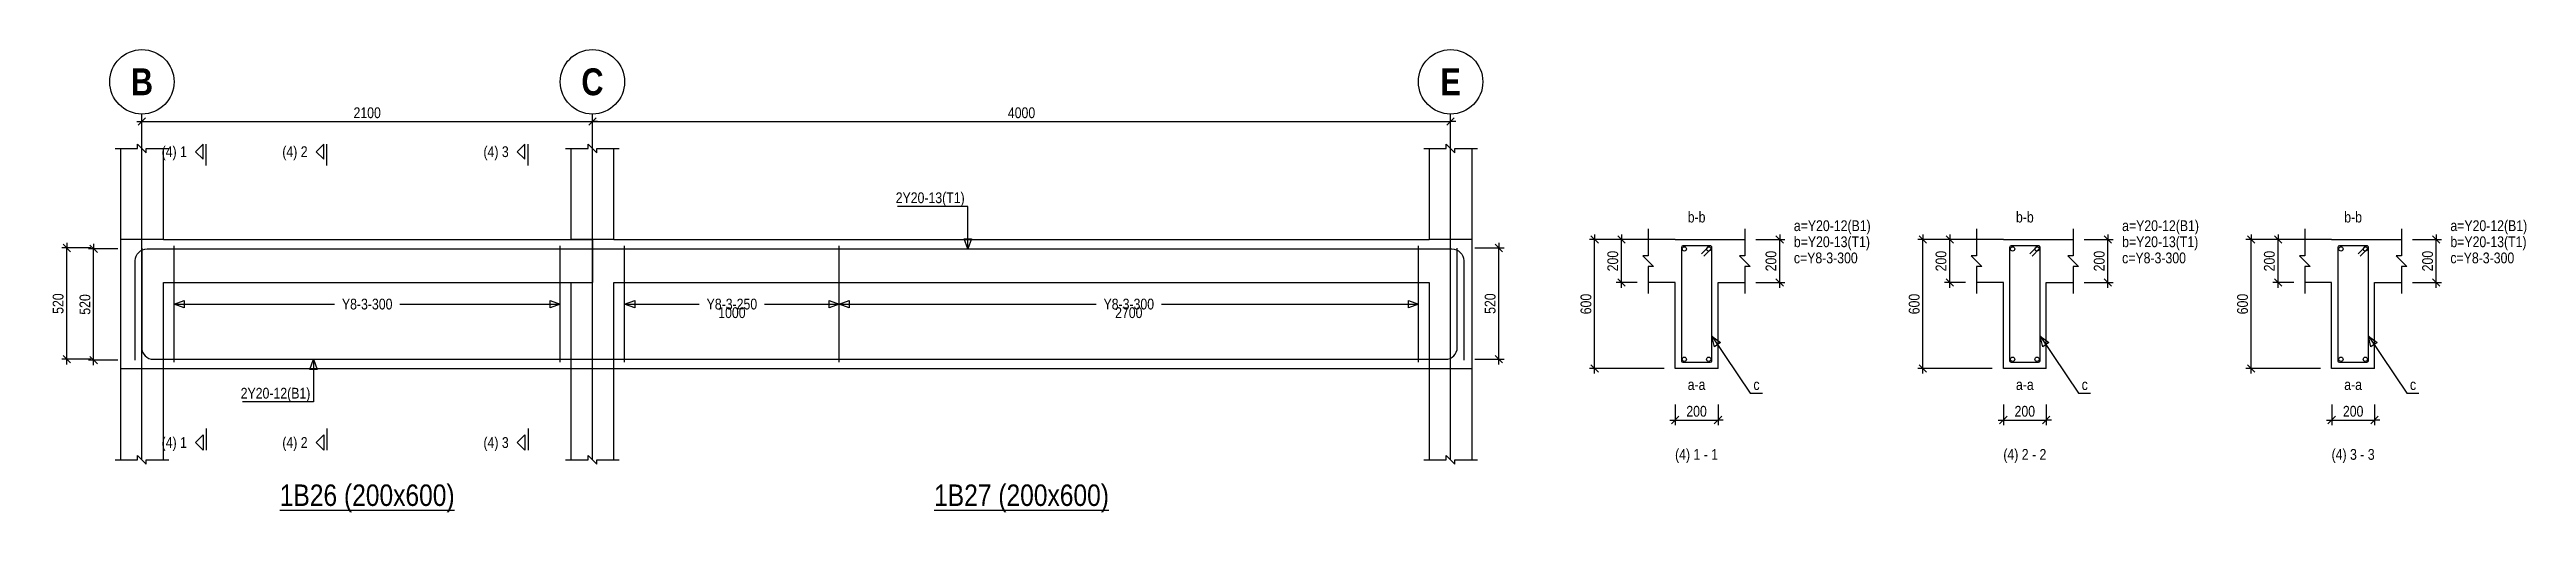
# Model space of a CAD drawing. Extents: x 0 to 206258, y -403073 to 0.
# Drawn here: x 12479 to 35570, y -199714 to -195404 of the extents above; entities that cross this region are included whole.
import ezdxf
from ezdxf.enums import TextEntityAlignment as Align
from ezdxf.lldxf.tags import DXFTag

# ---------------------------------------------------------------- set-up
doc = ezdxf.new("R2010")
doc.units = 0
doc.header["$LTSCALE"] = 1000
for name, color, linetype in [('Axis Circle(Dir 2)', 150, 'Continuous'), ('Axis Label(Dir 1)', 7, 'Continuous'), ('Axis Line(Dir 2)', 150, 'CENTER2'), ('Break Line', 5, 'Continuous'), ('Dimension Line', 5, 'Continuous'), ('Dimension Text', 5, 'Continuous'), ('Front Elevation Line', 40, 'Continuous'), ('Leader Line', 5, 'Continuous'), ('Link Line', 3, 'Continuous'), ('Rebar Label', 6, 'Continuous'), ('Rebar Line', 7, 'Continuous'), ('Section Label', 1, 'Continuous'), ('Section Line', 1, 'Continuous'), ('Top Rebar Label', 6, 'Continuous'), ('Top Rebar Line', 7, 'Continuous')]:
    doc.layers.add(name, color=color, linetype=linetype)
for name, color, linetype, true_color in [('Back Elevation Line', 191, 'HIDDEN2', 0xd4aaff), ('Beam Label(D)', 94, 'Continuous', 0x008100), ('Beam Line(D)', 112, 'Continuous', 0x00bd5e), ('Link Label', 94, 'Continuous', 0x008100)]:
    doc.layers.add(name, color=color, linetype=linetype, true_color=true_color)
doc.styles.add('Axis Label(Dir 1)', font='ARIALNB.TTF', dxfattribs={"height": 250})
doc.styles.add('Beam Label(D)', font='ARIALN.TTF', dxfattribs={"height": 200})
doc.styles.add('Dimension Text', font='ARIALN.TTF', dxfattribs={"height": 100})
doc.styles.add('Link Label', font='ARIALN.TTF', dxfattribs={"height": 100})
doc.styles.add('Rebar Label', font='ARIALN.TTF', dxfattribs={"height": 100})
doc.styles.add('Section Label', font='ARIALN.TTF', dxfattribs={"height": 100})
doc.styles.add('Top Rebar Label', font='ARIALN.TTF', dxfattribs={"height": 100})
tags = doc.linetypes.add('CENTER2', pattern=[1.125, 0.75, -0.125, 0.125, -0.125]).pattern_tags.tags
tags[10:11] = [DXFTag(74, 4), DXFTag(75, 0), DXFTag(340, '0'), DXFTag(46, 0.0), DXFTag(50, 0.0), DXFTag(44, 0.0), DXFTag(45, 0.0)]
tags[8:9] = [DXFTag(74, 4), DXFTag(75, 0), DXFTag(340, '0'), DXFTag(46, 0.0), DXFTag(50, 0.0), DXFTag(44, 0.0), DXFTag(45, 0.0)]
tags[6:7] = [DXFTag(74, 4), DXFTag(75, 0), DXFTag(340, '0'), DXFTag(46, 0.0), DXFTag(50, 0.0), DXFTag(44, 0.0), DXFTag(45, 0.0)]
tags[4:5] = [DXFTag(74, 4), DXFTag(75, 0), DXFTag(340, '0'), DXFTag(46, 0.0), DXFTag(50, 0.0), DXFTag(44, 0.0), DXFTag(45, 0.0)]
tags = doc.linetypes.add('HIDDEN2', pattern=[0.1875, 0.125, -0.0625]).pattern_tags.tags
tags[6:7] = [DXFTag(74, 4), DXFTag(75, 0), DXFTag(340, '0'), DXFTag(46, 0.0), DXFTag(50, 0.0), DXFTag(44, 0.0), DXFTag(45, 0.0)]
tags[4:5] = [DXFTag(74, 4), DXFTag(75, 0), DXFTag(340, '0'), DXFTag(46, 0.0), DXFTag(50, 0.0), DXFTag(44, 0.0), DXFTag(45, 0.0)]
doc.dimstyles.new('BEAM', dxfattribs={"dimtxt": 100, "dimasz": 30, "dimexe": 48.3, "dimexo": 103.5, "dimgap": 30, "dimtad": 1, "dimtoh": 1, "dimdec": 1, "dimlfac": 0.5, "dimdsep": 46, "dimtxsty": 'Dimension Text', "dimblk": 'PCDIM_TICK', "dimcen": 0.09, "dimclrd": 5, "dimclre": 5, "dimclrt": 5, "dimadec": 1, "dimazin": 0, "dimtp": 1, "dimtm": 1, "dimtfac": 1, "dimtdec": 4, "dimtofl": 0, "dimtmove": 0, "dimatfit": 3, "dimfxl": 1, "dimtolj": 1, "dimtzin": 0, "dimarcsym": 0})

msp = doc.modelspace()

# ---------------------------------------------------------------- texts
at = {"layer": 'Axis Label(Dir 1)', "transparency": 33554687, "style": 'Axis Label(Dir 1)'}
for s, p in [('C', (17540.146, -195704.284)), ('B', (13340.146, -195704.284)), ('E', (25540.146, -195704.284))]:
    msp.add_text(s, height=250, dxfattribs=at).set_placement(p, align=Align.MIDDLE_CENTER)
at = {"layer": 'Beam Label(D)', "transparency": 33554687, "style": 'Beam Label(D)'}
for s, p in [('%%U1B26 (200x600)', (15440.146, -199454.284)), ('%%U1B27 (200x600)', (21540.146, -199454.284))]:
    msp.add_text(s, height=200, dxfattribs=at).set_placement(p, align=Align.TOP_CENTER)
at = {"layer": 'Dimension Text', "transparency": 33554687, "style": 'Dimension Text'}
for s, p in [('1000', (18840.146, -197804.284)), ('2700', (22540.146, -197804.284))]:
    msp.add_text(s, height=100, dxfattribs=at).set_placement(p, align=Align.TOP_CENTER)
at = {"layer": 'Link Label', "transparency": 33554687, "style": 'Link Label'}
for s, p in [(' c=Y8-3-300', (28708.145, -197394.284)), (' c=Y8-3-300', (31768.384, -197394.284)), (' c=Y8-3-300', (34828.623, -197394.284)), ('c', (28363.145, -198574.284)), ('c', (31423.384, -198574.284)), ('c', (34483.623, -198574.284))]:
    msp.add_text(s, height=100, dxfattribs=at).set_placement(p)
for s, p in [('Y8-3-300', (15440.146, -197774.284)), ('Y8-3-250', (18840.146, -197774.284)), ('Y8-3-300', (22540.146, -197774.284))]:
    msp.add_text(s, height=100, dxfattribs=at).set_placement(p, align=Align.MIDDLE_CENTER)
at = {"layer": 'Rebar Label', "transparency": 33554687, "style": 'Rebar Label'}
for s, p in [('b-b', (27833.145, -197044.284)), ('b-b', (30893.384, -197044.284)), ('b-b', (33953.623, -197044.284)), ('a-a', (27833.145, -198604.284)), ('a-a', (30893.384, -198604.284)), ('a-a', (33953.623, -198604.284))]:
    msp.add_text(s, height=100, dxfattribs=at).set_placement(p, align=Align.BOTTOM_CENTER)
for p in [(28708.145, -197094.284), (31768.384, -197094.284), (34828.623, -197094.284)]:
    msp.add_text(' a=Y20-12(B1)', height=100, dxfattribs=at).set_placement(p)
msp.add_text(' 2Y20-12(B1)', height=100, dxfattribs=at).set_placement((14910.146, -198654.284), align=Align.RIGHT)
at = {"layer": 'Section Label', "transparency": 33554687, "style": 'Section Label'}
for s, p in [('(4) 1', (13759.435, -196354.994)), ('(4) 2', (14884.435, -196354.994)), ('(4) 3', (16759.435, -196354.994)), ('(4) 1', (13759.435, -199063.573)), ('(4) 2', (14884.435, -199063.573)), ('(4) 3', (16759.435, -199063.573))]:
    msp.add_text(s, height=100, dxfattribs=at).set_placement(p, align=Align.MIDDLE_RIGHT)
for s, p in [('(4) 1 - 1', (27833.145, -199254.284)), ('(4) 2 - 2', (30893.384, -199254.284)), ('(4) 3 - 3', (33953.623, -199254.284))]:
    msp.add_text(s, height=100, dxfattribs=at).set_placement(p, align=Align.BOTTOM_CENTER)
at = {"layer": 'Top Rebar Label', "transparency": 33554687, "style": 'Top Rebar Label'}
msp.add_text(' 2Y20-13(T1)', height=100, dxfattribs=at).set_placement((21010.146, -196834.284), align=Align.RIGHT)
for p in [(28708.145, -197244.284), (31768.384, -197244.284), (34828.623, -197244.284)]:
    msp.add_text(' b=Y20-13(T1)', height=100, dxfattribs=at).set_placement(p)

# ---------------------------------------------------------------- blocks, each defined once
blk = doc.blocks.new('PCDIM_TICK')
at = {"layer": 'Dimension Line', "color": 0, "transparency": 33554687}
for p, q in [((1.15, 1.15), (-1.15, -1.15)), ((1.61, 0), (0, 0))]:
    blk.add_line(p, q, dxfattribs=at)
blk = doc.blocks.new('*U2734')
at = {"layer": 'Dimension Line', "color": 5, "true_color": 0x0000ff, "transparency": 16777216}
for p, q in [((13115, -197260), (12842, -197260)), ((12890, -198296), (12890, -197260)), ((13115, -198296), (12842, -198296))]:
    blk.add_line(p, q, dxfattribs=at)
at = {"layer": 'Dimension Line', "color": 5, "true_color": 0x0000ff, "transparency": 16777216, "xscale": 30, "yscale": 30}
for p, rotation in [((12890, -197260), 89.99999999999447), ((12890, -198296), 269.9999999999834)]:
    blk.add_blockref('PCDIM_TICK', p, dxfattribs=dict(at, rotation=rotation))
at = {"layer": 'Dimension Line', "color": 5, "true_color": 0x0000ff, "transparency": 16777216, "insert": (12860, -197778), "char_height": 100, "width": 181.5, "attachment_point": 8, "rotation": 90, "style": 'Dimension Text'}
blk.add_mtext('520', dxfattribs=at)
blk = doc.blocks.new('*U2735')
at = {"layer": 'Dimension Line', "color": 5, "true_color": 0x0000ff, "transparency": 16777216}
for p, q in [((12865, -197252), (12592, -197252)), ((12640, -198288), (12640, -197252)), ((12865, -198288), (12592, -198288))]:
    blk.add_line(p, q, dxfattribs=at)
at = {"layer": 'Dimension Line', "color": 5, "true_color": 0x0000ff, "transparency": 16777216, "xscale": 30, "yscale": 30}
for p, rotation in [((12640, -197252), 89.99999999999447), ((12640, -198288), 269.9999999999834)]:
    blk.add_blockref('PCDIM_TICK', p, dxfattribs=dict(at, rotation=rotation))
at = {"layer": 'Dimension Line', "color": 5, "true_color": 0x0000ff, "transparency": 16777216, "insert": (12610, -197770), "char_height": 100, "width": 181.5, "attachment_point": 8, "rotation": 90, "style": 'Dimension Text'}
blk.add_mtext('520', dxfattribs=at)
blk = doc.blocks.new('*U2736')
at = {"layer": 'Dimension Line', "color": 5, "true_color": 0x0000ff, "transparency": 16777216}
for p, q in [((13340, -196221), (13340, -196026)), ((17540, -196221), (17540, -196026)), ((13340, -196074), (17540, -196074))]:
    blk.add_line(p, q, dxfattribs=at)
at = {"layer": 'Dimension Line', "color": 5, "true_color": 0x0000ff, "transparency": 16777216, "xscale": 30, "yscale": 30, "rotation": 180.0000000000004}
blk.add_blockref('PCDIM_TICK', (13340, -196074), dxfattribs=at)
at = {"layer": 'Dimension Line', "color": 5, "true_color": 0x0000ff, "transparency": 16777216, "xscale": 30, "yscale": 30}
blk.add_blockref('PCDIM_TICK', (17540, -196074), dxfattribs=at)
at = {"layer": 'Dimension Line', "color": 5, "true_color": 0x0000ff, "transparency": 16777216, "insert": (15440, -196044), "char_height": 100, "width": 247.25, "attachment_point": 8, "style": 'Dimension Text'}
blk.add_mtext('2100', dxfattribs=at)
blk = doc.blocks.new('*U2749')
at = {"layer": 'Dimension Line', "color": 5, "true_color": 0x0000ff, "transparency": 16777216}
for p, q in [((25766, -197252), (26038, -197252)), ((25990, -198288), (25990, -197252)), ((25766, -198288), (26038, -198288))]:
    blk.add_line(p, q, dxfattribs=at)
at = {"layer": 'Dimension Line', "color": 5, "true_color": 0x0000ff, "transparency": 16777216, "xscale": 30, "yscale": 30}
for p, rotation in [((25990, -197252), 89.99999999999447), ((25990, -198288), 269.9999999999834)]:
    blk.add_blockref('PCDIM_TICK', p, dxfattribs=dict(at, rotation=rotation))
at = {"layer": 'Dimension Line', "color": 5, "true_color": 0x0000ff, "transparency": 16777216, "insert": (25960, -197770), "char_height": 100, "width": 181.5, "attachment_point": 8, "rotation": 90, "style": 'Dimension Text'}
blk.add_mtext('520', dxfattribs=at)
blk = doc.blocks.new('*U2750')
at = {"layer": 'Dimension Line', "color": 5, "true_color": 0x0000ff, "transparency": 16777216}
for p, q in [((17540, -196221), (17540, -196026)), ((25540, -196221), (25540, -196026)), ((17540, -196074), (25540, -196074))]:
    blk.add_line(p, q, dxfattribs=at)
at = {"layer": 'Dimension Line', "color": 5, "true_color": 0x0000ff, "transparency": 16777216, "xscale": 30, "yscale": 30, "rotation": 180.0000000000004}
blk.add_blockref('PCDIM_TICK', (17540, -196074), dxfattribs=at)
at = {"layer": 'Dimension Line', "color": 5, "true_color": 0x0000ff, "transparency": 16777216, "xscale": 30, "yscale": 30}
blk.add_blockref('PCDIM_TICK', (25540, -196074), dxfattribs=at)
at = {"layer": 'Dimension Line', "color": 5, "true_color": 0x0000ff, "transparency": 16777216, "insert": (21540, -196044), "char_height": 100, "width": 249.2, "attachment_point": 8, "style": 'Dimension Text'}
blk.add_mtext('4000', dxfattribs=at)
blk = doc.blocks.new('*U2737')
at = {"layer": 'Dimension Line', "color": 5, "true_color": 0x0000ff, "transparency": 16777216}
for p, q in [((28387, -197174), (28656, -197174)), ((28608, -197574), (28608, -197174)), ((28387, -197574), (28656, -197574))]:
    blk.add_line(p, q, dxfattribs=at)
at = {"layer": 'Dimension Line', "color": 5, "true_color": 0x0000ff, "transparency": 16777216, "xscale": 30, "yscale": 30}
for p, rotation in [((28608, -197174), 89.99999999999447), ((28608, -197574), 269.9999999999834)]:
    blk.add_blockref('PCDIM_TICK', p, dxfattribs=dict(at, rotation=rotation))
at = {"layer": 'Dimension Line', "color": 5, "true_color": 0x0000ff, "transparency": 16777216, "insert": (28578, -197374), "char_height": 100, "width": 182.77, "attachment_point": 8, "rotation": 90, "style": 'Dimension Text'}
blk.add_mtext('200', dxfattribs=at)
blk = doc.blocks.new('*U2738')
at = {"layer": 'Dimension Line', "color": 5, "true_color": 0x0000ff, "transparency": 16777216}
for p, q in [((27280, -197174), (27085, -197174)), ((27133, -197574), (27133, -197174)), ((27280, -197574), (27085, -197574))]:
    blk.add_line(p, q, dxfattribs=at)
at = {"layer": 'Dimension Line', "color": 5, "true_color": 0x0000ff, "transparency": 16777216, "xscale": 30, "yscale": 30}
for p, rotation in [((27133, -197174), 89.99999999999447), ((27133, -197574), 269.9999999999834)]:
    blk.add_blockref('PCDIM_TICK', p, dxfattribs=dict(at, rotation=rotation))
at = {"layer": 'Dimension Line', "color": 5, "true_color": 0x0000ff, "transparency": 16777216, "insert": (27103, -197374), "char_height": 100, "width": 182.77, "attachment_point": 8, "rotation": 90, "style": 'Dimension Text'}
blk.add_mtext('200', dxfattribs=at)
blk = doc.blocks.new('*U2739')
at = {"layer": 'Dimension Line', "color": 5, "true_color": 0x0000ff, "transparency": 16777216}
for p, q in [((27530, -197174), (26835, -197174)), ((26883, -198374), (26883, -197174)), ((27530, -198374), (26835, -198374))]:
    blk.add_line(p, q, dxfattribs=at)
at = {"layer": 'Dimension Line', "color": 5, "true_color": 0x0000ff, "transparency": 16777216, "xscale": 30, "yscale": 30}
for p, rotation in [((26883, -197174), 89.99999999999447), ((26883, -198374), 269.9999999999834)]:
    blk.add_blockref('PCDIM_TICK', p, dxfattribs=dict(at, rotation=rotation))
at = {"layer": 'Dimension Line', "color": 5, "true_color": 0x0000ff, "transparency": 16777216, "insert": (26853, -197774), "char_height": 100, "width": 181.97, "attachment_point": 8, "rotation": 90, "style": 'Dimension Text'}
blk.add_mtext('600', dxfattribs=at)
blk = doc.blocks.new('*U2740')
at = {"layer": 'Dimension Line', "color": 5, "true_color": 0x0000ff, "transparency": 16777216}
for p, q in [((27633, -198708), (27633, -198903)), ((28033, -198708), (28033, -198903)), ((27633, -198854), (28033, -198854))]:
    blk.add_line(p, q, dxfattribs=at)
at = {"layer": 'Dimension Line', "color": 5, "true_color": 0x0000ff, "transparency": 16777216, "xscale": 30, "yscale": 30, "rotation": 180.0000000000004}
blk.add_blockref('PCDIM_TICK', (27633, -198854), dxfattribs=at)
at = {"layer": 'Dimension Line', "color": 5, "true_color": 0x0000ff, "transparency": 16777216, "xscale": 30, "yscale": 30}
blk.add_blockref('PCDIM_TICK', (28033, -198854), dxfattribs=at)
at = {"layer": 'Dimension Line', "color": 5, "true_color": 0x0000ff, "transparency": 16777216, "insert": (27833, -198824), "char_height": 100, "width": 182.77, "attachment_point": 8, "style": 'Dimension Text'}
blk.add_mtext('200', dxfattribs=at)
blk = doc.blocks.new('*U2741')
at = {"layer": 'Dimension Line', "color": 5, "true_color": 0x0000ff, "transparency": 16777216}
for p, q in [((31447, -197174), (31717, -197174)), ((31668, -197574), (31668, -197174)), ((31447, -197574), (31717, -197574))]:
    blk.add_line(p, q, dxfattribs=at)
at = {"layer": 'Dimension Line', "color": 5, "true_color": 0x0000ff, "transparency": 16777216, "xscale": 30, "yscale": 30}
for p, rotation in [((31668, -197174), 89.99999999999447), ((31668, -197574), 269.9999999999834)]:
    blk.add_blockref('PCDIM_TICK', p, dxfattribs=dict(at, rotation=rotation))
at = {"layer": 'Dimension Line', "color": 5, "true_color": 0x0000ff, "transparency": 16777216, "insert": (31638, -197374), "char_height": 100, "width": 182.77, "attachment_point": 8, "rotation": 90, "style": 'Dimension Text'}
blk.add_mtext('200', dxfattribs=at)
blk = doc.blocks.new('*U2742')
at = {"layer": 'Dimension Line', "color": 5, "true_color": 0x0000ff, "transparency": 16777216}
for p, q in [((30340, -197174), (30145, -197174)), ((30193, -197574), (30193, -197174)), ((30340, -197574), (30145, -197574))]:
    blk.add_line(p, q, dxfattribs=at)
at = {"layer": 'Dimension Line', "color": 5, "true_color": 0x0000ff, "transparency": 16777216, "xscale": 30, "yscale": 30}
for p, rotation in [((30193, -197174), 89.99999999999447), ((30193, -197574), 269.9999999999834)]:
    blk.add_blockref('PCDIM_TICK', p, dxfattribs=dict(at, rotation=rotation))
at = {"layer": 'Dimension Line', "color": 5, "true_color": 0x0000ff, "transparency": 16777216, "insert": (30163, -197374), "char_height": 100, "width": 182.77, "attachment_point": 8, "rotation": 90, "style": 'Dimension Text'}
blk.add_mtext('200', dxfattribs=at)
blk = doc.blocks.new('*U2743')
at = {"layer": 'Dimension Line', "color": 5, "true_color": 0x0000ff, "transparency": 16777216}
for p, q in [((30590, -197174), (29895, -197174)), ((29943, -198374), (29943, -197174)), ((30590, -198374), (29895, -198374))]:
    blk.add_line(p, q, dxfattribs=at)
at = {"layer": 'Dimension Line', "color": 5, "true_color": 0x0000ff, "transparency": 16777216, "xscale": 30, "yscale": 30}
for p, rotation in [((29943, -197174), 89.99999999999447), ((29943, -198374), 269.9999999999834)]:
    blk.add_blockref('PCDIM_TICK', p, dxfattribs=dict(at, rotation=rotation))
at = {"layer": 'Dimension Line', "color": 5, "true_color": 0x0000ff, "transparency": 16777216, "insert": (29913, -197774), "char_height": 100, "width": 181.97, "attachment_point": 8, "rotation": 90, "style": 'Dimension Text'}
blk.add_mtext('600', dxfattribs=at)
blk = doc.blocks.new('*U2744')
at = {"layer": 'Dimension Line', "color": 5, "true_color": 0x0000ff, "transparency": 16777216}
for p, q in [((30693, -198708), (30693, -198903)), ((31093, -198708), (31093, -198903)), ((30693, -198854), (31093, -198854))]:
    blk.add_line(p, q, dxfattribs=at)
at = {"layer": 'Dimension Line', "color": 5, "true_color": 0x0000ff, "transparency": 16777216, "xscale": 30, "yscale": 30, "rotation": 180.0000000000004}
blk.add_blockref('PCDIM_TICK', (30693, -198854), dxfattribs=at)
at = {"layer": 'Dimension Line', "color": 5, "true_color": 0x0000ff, "transparency": 16777216, "xscale": 30, "yscale": 30}
blk.add_blockref('PCDIM_TICK', (31093, -198854), dxfattribs=at)
at = {"layer": 'Dimension Line', "color": 5, "true_color": 0x0000ff, "transparency": 16777216, "insert": (30893, -198824), "char_height": 100, "width": 182.77, "attachment_point": 8, "style": 'Dimension Text'}
blk.add_mtext('200', dxfattribs=at)
blk = doc.blocks.new('*U2745')
at = {"layer": 'Dimension Line', "color": 5, "true_color": 0x0000ff, "transparency": 16777216}
for p, q in [((34507, -197174), (34777, -197174)), ((34729, -197574), (34729, -197174)), ((34507, -197574), (34777, -197574))]:
    blk.add_line(p, q, dxfattribs=at)
at = {"layer": 'Dimension Line', "color": 5, "true_color": 0x0000ff, "transparency": 16777216, "xscale": 30, "yscale": 30}
for p, rotation in [((34729, -197174), 89.99999999999447), ((34729, -197574), 269.9999999999834)]:
    blk.add_blockref('PCDIM_TICK', p, dxfattribs=dict(at, rotation=rotation))
at = {"layer": 'Dimension Line', "color": 5, "true_color": 0x0000ff, "transparency": 16777216, "insert": (34699, -197374), "char_height": 100, "width": 182.77, "attachment_point": 8, "rotation": 90, "style": 'Dimension Text'}
blk.add_mtext('200', dxfattribs=at)
blk = doc.blocks.new('*U2746')
at = {"layer": 'Dimension Line', "color": 5, "true_color": 0x0000ff, "transparency": 16777216}
for p, q in [((33400, -197174), (33205, -197174)), ((33254, -197574), (33254, -197174)), ((33400, -197574), (33205, -197574))]:
    blk.add_line(p, q, dxfattribs=at)
at = {"layer": 'Dimension Line', "color": 5, "true_color": 0x0000ff, "transparency": 16777216, "xscale": 30, "yscale": 30}
for p, rotation in [((33254, -197174), 89.99999999999447), ((33254, -197574), 269.9999999999834)]:
    blk.add_blockref('PCDIM_TICK', p, dxfattribs=dict(at, rotation=rotation))
at = {"layer": 'Dimension Line', "color": 5, "true_color": 0x0000ff, "transparency": 16777216, "insert": (33224, -197374), "char_height": 100, "width": 182.77, "attachment_point": 8, "rotation": 90, "style": 'Dimension Text'}
blk.add_mtext('200', dxfattribs=at)
blk = doc.blocks.new('*U2747')
at = {"layer": 'Dimension Line', "color": 5, "true_color": 0x0000ff, "transparency": 16777216}
for p, q in [((33650, -197174), (32955, -197174)), ((33004, -198374), (33004, -197174)), ((33650, -198374), (32955, -198374))]:
    blk.add_line(p, q, dxfattribs=at)
at = {"layer": 'Dimension Line', "color": 5, "true_color": 0x0000ff, "transparency": 16777216, "xscale": 30, "yscale": 30}
for p, rotation in [((33004, -197174), 89.99999999999447), ((33004, -198374), 269.9999999999834)]:
    blk.add_blockref('PCDIM_TICK', p, dxfattribs=dict(at, rotation=rotation))
at = {"layer": 'Dimension Line', "color": 5, "true_color": 0x0000ff, "transparency": 16777216, "insert": (32974, -197774), "char_height": 100, "width": 181.97, "attachment_point": 8, "rotation": 90, "style": 'Dimension Text'}
blk.add_mtext('600', dxfattribs=at)
blk = doc.blocks.new('*U2748')
at = {"layer": 'Dimension Line', "color": 5, "true_color": 0x0000ff, "transparency": 16777216}
for p, q in [((33754, -198708), (33754, -198903)), ((34154, -198708), (34154, -198903)), ((33754, -198854), (34154, -198854))]:
    blk.add_line(p, q, dxfattribs=at)
at = {"layer": 'Dimension Line', "color": 5, "true_color": 0x0000ff, "transparency": 16777216, "xscale": 30, "yscale": 30, "rotation": 180.0000000000004}
blk.add_blockref('PCDIM_TICK', (33754, -198854), dxfattribs=at)
at = {"layer": 'Dimension Line', "color": 5, "true_color": 0x0000ff, "transparency": 16777216, "xscale": 30, "yscale": 30}
blk.add_blockref('PCDIM_TICK', (34154, -198854), dxfattribs=at)
at = {"layer": 'Dimension Line', "color": 5, "true_color": 0x0000ff, "transparency": 16777216, "insert": (33954, -198824), "char_height": 100, "width": 182.77, "attachment_point": 8, "style": 'Dimension Text'}
blk.add_mtext('200', dxfattribs=at)

# ---------------------------------------------------------------- dimensions: what is measured, and where the dimension line sits
at = {"layer": 'Dimension Line', "transparency": 33554687}
for base, p1, p2, text, picture, middle in [((15440.146, -196074.284), (13340.146, -196324.284), (17540.146, -196324.284), '2100', '*U2736', (15440.146, -196074.284)), ((21540.146, -196074.284), (17540.146, -196324.284), (25540.146, -196324.284), '4000', '*U2750', (21540.146, -196074.284)), ((27833.145, -198854.284), (27633.145, -198604.284), (28033.145, -198604.284), '200', '*U2740', (27833.145, -198854.284)), ((30893.384, -198854.284), (30693.384, -198604.284), (31093.384, -198604.284), '200', '*U2744', (30893.384, -198854.284)), ((33953.623, -198854.284), (33753.623, -198604.284), (34153.623, -198604.284), '200', '*U2748', (33953.623, -198854.284))]:
    dim = msp.add_linear_dim(base=base, p1=p1, p2=p2, text=text, dimstyle='BEAM', override={"dimscale": 1, "dimtxt": 100, "dimasz": 30, "dimexe": 48.3, "dimexo": 103.5, "dimgap": 30, "dimtad": 1, "dimtih": 0, "dimdec": 1, "dimlfac": 0.5, "dimzin": 8, "dimlunit": 2, "dimpost": '', "dimtxsty": 'Dimension Text', "dimblk": 'PCDIM_TICK', "dimse1": 0, "dimse2": 0, "dimsd2": 0, "dimclrd": 5, "dimclre": 5, "dimclrt": 5, "dimaunit": 0, "dimadec": 1, "dimazin": 0, "dimtol": 0, "dimtp": 1, "dimtm": 1, "dimtmove": 0}, dxfattribs=at)
    dim.commit()
    dim.dimension.update_dxf_attribs({"geometry": picture, "text_midpoint": middle})
for base, p1, p2, text, picture, middle in [((26883.145, -197774.284), (27633.145, -198374.284), (27633.145, -197174.284), '600', '*U2739', (26883.145, -197774.284)), ((27133.145, -197374.284), (27383.145, -197574.284), (27383.145, -197174.284), '200', '*U2738', (27133.145, -197374.284)), ((28608.145, -197374.284), (28283.145, -197574.284), (28283.145, -197174.284), '200', '*U2737', (28608.145, -197374.284)), ((29943.384, -197774.284), (30693.384, -198374.284), (30693.384, -197174.284), '600', '*U2743', (29943.384, -197774.284)), ((30193.384, -197374.284), (30443.384, -197574.284), (30443.384, -197174.284), '200', '*U2742', (30193.384, -197374.284)), ((31668.384, -197374.284), (31343.384, -197574.284), (31343.384, -197174.284), '200', '*U2741', (31668.384, -197374.284)), ((33003.623, -197774.284), (33753.623, -198374.284), (33753.623, -197174.284), '600', '*U2747', (33003.623, -197774.284)), ((33253.623, -197374.284), (33503.623, -197574.284), (33503.623, -197174.284), '200', '*U2746', (33253.623, -197374.284)), ((34728.623, -197374.284), (34403.623, -197574.284), (34403.623, -197174.284), '200', '*U2745', (34728.623, -197374.284)), ((12640.146, -197770.284), (12968.146, -198288.284), (12968.146, -197252.284), '520', '*U2735', (12640.146, -197770.284)), ((12890.146, -197778.284), (13218.146, -198296.284), (13218.146, -197260.284), '520', '*U2734', (12890.146, -197778.284)), ((25990.145, -197770.284), (25662.145, -198288.284), (25662.145, -197252.284), '520', '*U2749', (25990.145, -197770.284))]:
    dim = msp.add_linear_dim(base=base, p1=p1, p2=p2, angle=90, text=text, dimstyle='BEAM', override={"dimscale": 1, "dimtxt": 100, "dimasz": 30, "dimexe": 48.3, "dimexo": 103.5, "dimgap": 30, "dimtad": 1, "dimtih": 0, "dimdec": 1, "dimlfac": 0.5, "dimzin": 8, "dimlunit": 2, "dimpost": '', "dimtxsty": 'Dimension Text', "dimblk": 'PCDIM_TICK', "dimse1": 0, "dimse2": 0, "dimsd2": 0, "dimclrd": 5, "dimclre": 5, "dimclrt": 5, "dimaunit": 0, "dimadec": 1, "dimazin": 0, "dimtol": 0, "dimtp": 1, "dimtm": 1, "dimtmove": 0}, dxfattribs=at)
    dim.commit()
    dim.dimension.update_dxf_attribs({"geometry": picture, "text_midpoint": middle})

# ---------------------------------------------------------------- linework, layer by layer
at = {"layer": 'Axis Circle(Dir 2)', "transparency": 33554687}
for centre in [(13340.146, -195704.284), (17540.146, -195704.284), (25540.146, -195704.284)]:
    msp.add_circle(centre, 300, dxfattribs=at)
at = {"layer": 'Axis Line(Dir 2)', "transparency": 33554687}
for points in [[(13340.146, -199224.284), (13340.146, -196004.284)], [(17540.146, -199224.284), (17540.146, -196004.284)], [(25540.146, -199224.284), (25540.146, -196004.284)]]:
    msp.add_lwpolyline(points, dxfattribs=at)
at = {"layer": 'Back Elevation Line', "transparency": 33554687}
for points in [[(13540.146, -197174.284), (13140.146, -197174.284)], [(13140.146, -197174.284), (13140.146, -198374.284)], [(13540.146, -197174.284), (17340.146, -197174.284)], [(17740.146, -197174.284), (17340.146, -197174.284)], [(17740.146, -197174.284), (25340.146, -197174.284)], [(25740.146, -197174.284), (25340.146, -197174.284)], [(25740.146, -198374.284), (25740.146, -197174.284)], [(13540.146, -198374.284), (13540.146, -197574.284)], [(13540.146, -197574.284), (17340.146, -197574.284)], [(17340.146, -197574.284), (17340.146, -198374.284)], [(17740.146, -198374.284), (17740.146, -197574.284)], [(17740.146, -197574.284), (25340.146, -197574.284)], [(25340.146, -197574.284), (25340.146, -198374.284)], [(13140.146, -198374.284), (13540.146, -198374.284)], [(17340.146, -198374.284), (17740.146, -198374.284)], [(25340.146, -198374.284), (25740.146, -198374.284)]]:
    msp.add_lwpolyline(points, dxfattribs=at)
at = {"layer": 'Beam Line(D)', "transparency": 33554687}
for points in [[(13140.146, -196324.284), (13140.146, -197174.284)], [(13540.146, -197174.284), (13540.146, -196324.284)], [(17340.146, -196324.284), (17340.146, -197174.284)], [(17740.146, -197174.284), (17740.146, -196324.284)], [(25340.146, -196324.284), (25340.146, -197174.284)], [(25740.146, -197174.284), (25740.145, -196324.284)], [(13140.146, -197174.284), (13140.146, -199224.284)], [(13540.146, -197174.284), (17340.146, -197174.284)], [(17740.146, -197174.284), (25340.146, -197174.284)], [(25740.145, -199224.284), (25740.146, -197174.284)], [(27633.145, -197174.284), (27383.145, -197174.284)], [(27633.145, -197174.284), (28033.145, -197174.284)], [(27633.145, -197174.284), (27633.145, -197174.284)], [(28033.145, -197174.284), (28033.145, -197174.284)], [(28033.145, -197174.284), (28283.145, -197174.284)], [(30693.384, -197174.284), (30443.384, -197174.284)], [(30693.384, -197174.284), (31093.384, -197174.284)], [(30693.384, -197174.284), (30693.384, -197174.284)], [(31093.384, -197174.284), (31093.384, -197174.284)], [(31093.384, -197174.284), (31343.384, -197174.284)], [(33753.623, -197174.284), (33503.623, -197174.284)], [(33753.623, -197174.284), (34153.623, -197174.284)], [(33753.623, -197174.284), (33753.623, -197174.284)], [(34153.623, -197174.284), (34153.623, -197174.284)], [(34153.623, -197174.284), (34403.623, -197174.284)], [(28033.145, -198374.284), (27633.145, -198374.284), (27633.145, -197574.284), (27383.145, -197574.284)], [(28033.145, -198374.284), (28033.145, -197574.284), (28283.145, -197574.284)], [(31093.384, -198374.284), (30693.384, -198374.284), (30693.384, -197574.284), (30443.384, -197574.284)], [(31093.384, -198374.284), (31093.384, -197574.284), (31343.384, -197574.284)], [(34153.623, -198374.284), (33753.623, -198374.284), (33753.623, -197574.284), (33503.623, -197574.284)], [(34153.623, -198374.284), (34153.623, -197574.284), (34403.623, -197574.284)], [(13540.146, -199224.284), (13540.146, -198374.284)], [(13540.146, -198374.284), (17340.146, -198374.284)], [(17340.146, -198374.284), (17340.146, -199224.284)], [(17740.146, -199224.284), (17740.146, -198374.284)], [(17740.146, -198374.284), (25340.146, -198374.284)], [(25340.146, -198374.284), (25340.146, -199224.284)]]:
    msp.add_lwpolyline(points, dxfattribs=at)
at = {"layer": 'Break Line', "transparency": 33554687}
for points in [[(13090.146, -196324.284), (13300.146, -196324.284), (13300.146, -196284.284), (13380.146, -196364.284), (13380.146, -196324.284), (13590.146, -196324.284)], [(17290.146, -196324.284), (17500.146, -196324.284), (17500.146, -196284.284), (17580.146, -196364.284), (17580.146, -196324.284), (17790.146, -196324.284)], [(25290.146, -196324.284), (25500.146, -196324.284), (25500.146, -196284.284), (25580.146, -196364.284), (25580.146, -196324.284), (25790.145, -196324.284)], [(27383.145, -197074.284), (27383.145, -197324.284), (27333.145, -197324.284), (27433.145, -197424.284), (27383.145, -197424.284), (27383.145, -197674.284)], [(28283.145, -197074.284), (28283.145, -197324.284), (28233.145, -197324.284), (28333.145, -197424.284), (28283.145, -197424.284), (28283.145, -197674.284)], [(30443.384, -197074.284), (30443.384, -197324.284), (30393.384, -197324.284), (30493.384, -197424.284), (30443.384, -197424.284), (30443.384, -197674.284)], [(31343.384, -197074.284), (31343.384, -197324.284), (31293.384, -197324.284), (31393.384, -197424.284), (31343.384, -197424.284), (31343.384, -197674.284)], [(33503.623, -197074.284), (33503.623, -197324.284), (33453.623, -197324.284), (33553.623, -197424.284), (33503.623, -197424.284), (33503.623, -197674.284)], [(34403.623, -197074.284), (34403.623, -197324.284), (34353.623, -197324.284), (34453.623, -197424.284), (34403.623, -197424.284), (34403.623, -197674.284)], [(13090.146, -199224.284), (13300.146, -199224.284), (13300.146, -199184.284), (13380.146, -199264.284), (13380.146, -199224.284), (13590.146, -199224.284)], [(17290.146, -199224.284), (17500.146, -199224.284), (17500.146, -199184.284), (17580.146, -199264.284), (17580.146, -199224.284), (17790.146, -199224.284)], [(25290.146, -199224.284), (25500.146, -199224.284), (25500.146, -199184.284), (25580.146, -199264.284), (25580.146, -199224.284), (25790.145, -199224.284)]]:
    msp.add_lwpolyline(points, dxfattribs=at)
at = {"layer": 'Front Elevation Line', "transparency": 33554687}
for points in [[(13540.146, -197174.284), (13140.146, -197174.284)], [(13140.146, -197174.284), (13140.146, -198374.284)], [(13540.146, -197174.284), (17540.146, -197174.284), (17540.146, -197574.284)], [(13540.146, -198374.284), (13540.146, -197574.284)], [(13540.146, -197574.284), (17540.146, -197574.284)], [(13140.146, -198374.284), (13540.146, -198374.284)]]:
    msp.add_lwpolyline(points, dxfattribs=at)
at = {"layer": 'Leader Line', "transparency": 33554687}
for points in [[(21040.146, -197260.284), (21040.146, -196864.284), (20385.154, -196864.284)], [(21005.944, -197166.314), (21074.348, -197166.314), (21040.146, -197260.284), (21005.944, -197166.314)], [(13640.146, -197774.284), (13734.115, -197740.082), (13734.115, -197808.486), (13640.146, -197774.284), (15135.502, -197774.284)], [(15744.79, -197774.284), (17240.146, -197774.284), (17146.177, -197808.486), (17146.177, -197740.082), (17240.146, -197774.284)], [(17840.146, -197774.284), (17934.115, -197740.082), (17934.115, -197808.486), (17840.146, -197774.284), (18535.502, -197774.284)], [(19144.79, -197774.284), (19840.146, -197774.284), (19746.176, -197808.486), (19746.176, -197740.082), (19840.146, -197774.284)], [(19840.146, -197774.284), (19934.115, -197740.082), (19934.115, -197808.486), (19840.146, -197774.284), (22235.502, -197774.284)], [(22844.79, -197774.284), (25240.145, -197774.284), (25146.176, -197808.486), (25146.176, -197740.082), (25240.145, -197774.284)], [(28056.085, -198133.008), (27999.401, -198171.297), (27975.145, -198074.283), (28056.085, -198133.008)], [(27975.145, -198074.283), (28333.145, -198604.284), (28446.275, -198604.284)], [(31116.325, -198133.009), (31059.641, -198171.297), (31035.384, -198074.284), (31116.325, -198133.009)], [(31035.384, -198074.284), (31393.384, -198604.284), (31506.513, -198604.284)], [(34176.563, -198133.008), (34119.879, -198171.297), (34095.622, -198074.283), (34176.563, -198133.008)], [(34095.622, -198074.283), (34453.623, -198604.284), (34566.752, -198604.284)], [(14940.146, -198288.284), (14940.146, -198684.284), (14277.472, -198684.284)], [(14974.348, -198382.253), (14905.944, -198382.253), (14940.146, -198288.284), (14974.348, -198382.253)]]:
    msp.add_lwpolyline(points, dxfattribs=at)
at = {"layer": 'Link Line', "transparency": 33554687}
for p, q in [((13640.146, -198316.284), (13640.146, -197232.284)), ((17240.146, -198316.284), (17240.146, -197232.284)), ((17840.146, -198316.284), (17840.146, -197232.284)), ((19840.146, -198316.284), (19840.146, -197232.284)), ((25240.145, -198316.284), (25240.145, -197232.284))]:
    msp.add_line(p, q, dxfattribs=at)
for points in [[(27900.334, -197326.894), (27971.045, -197256.183, 0.668178638), (27961.145, -197232.284), (27705.145, -197232.284, 0.414213562), (27691.145, -197246.284), (27691.145, -198302.284, 0.414213562), (27705.145, -198316.284), (27961.145, -198316.284, 0.414213562), (27975.145, -198302.284), (27975.145, -197246.284, 0.668178638), (27951.246, -197236.384), (27880.535, -197307.095)], [(30960.573, -197326.894), (31031.283, -197256.183, 0.668178638), (31021.384, -197232.284), (30765.384, -197232.284, 0.414213562), (30751.384, -197246.284), (30751.384, -198302.284, 0.414213562), (30765.384, -198316.284), (31021.384, -198316.284, 0.414213562), (31035.384, -198302.284), (31035.384, -197246.284, 0.668178638), (31011.484, -197236.384), (30940.774, -197307.095)], [(34020.811, -197326.894), (34091.522, -197256.183, 0.668178638), (34081.623, -197232.284), (33825.623, -197232.284, 0.414213562), (33811.623, -197246.284), (33811.623, -198302.284, 0.414213562), (33825.623, -198316.284), (34081.623, -198316.284, 0.414213562), (34095.623, -198302.284), (34095.623, -197246.284, 0.668178638), (34071.723, -197236.384), (34001.012, -197307.095)]]:
    msp.add_lwpolyline(points, format="xyb", dxfattribs=at)
at = {"layer": 'Rebar Line', "transparency": 33554687}
msp.add_lwpolyline([(13338.146, -197252.284), (13338.146, -198178.328, 0.414213562), (13448.102, -198288.284), (25492.19, -198288.284, 0.414213543), (25602.145, -198178.328), (25602.145, -197252.284)], format="xyb", dxfattribs=at)
for centre in [(27719.145, -197260.284), (27947.145, -197260.284), (30779.384, -197260.284), (31007.384, -197260.284), (33839.623, -197260.284), (34067.623, -197260.284), (27719.145, -198288.284), (27947.145, -198288.284), (30779.384, -198288.284), (31007.384, -198288.284), (33839.623, -198288.284), (34067.623, -198288.284)]:
    msp.add_circle(centre, 20, dxfattribs=at)
at = {"layer": 'Section Line', "transparency": 33554687}
for points in [[(13910.146, -196284.284), (13839.435, -196354.994), (13910.146, -196425.705), (13910.146, -196284.284)], [(13940.146, -196484.284), (13940.146, -196284.284)], [(15035.146, -196284.284), (14964.435, -196354.994), (15035.146, -196425.705), (15035.146, -196284.284)], [(15065.146, -196484.284), (15065.146, -196284.284)], [(16910.146, -196284.284), (16839.435, -196354.994), (16910.146, -196425.705), (16910.146, -196284.284)], [(16940.146, -196484.284), (16940.146, -196284.284)], [(13910.146, -199134.284), (13910.146, -199134.284), (13839.435, -199063.573), (13910.146, -198992.862), (13910.146, -199134.284)], [(13940.146, -198934.284), (13940.146, -199134.284)], [(15035.146, -199134.284), (15035.146, -199134.284), (14964.435, -199063.573), (15035.146, -198992.862), (15035.146, -199134.284)], [(15065.146, -198934.284), (15065.146, -199134.284)], [(16910.146, -199134.284), (16910.146, -199134.284), (16839.435, -199063.573), (16910.146, -198992.862), (16910.146, -199134.284)], [(16940.146, -198934.284), (16940.146, -199134.284)]]:
    msp.add_lwpolyline(points, dxfattribs=at)
at = {"layer": 'Top Rebar Line', "transparency": 33554687}
msp.add_lwpolyline([(13278.146, -198296.284), (13278.146, -197370.239, -0.414213562), (13388.102, -197260.284), (25552.19, -197260.284, -0.414213562), (25662.145, -197370.239), (25662.145, -198296.284)], format="xyb", dxfattribs=at)

msp.set_redraw_order([(e.dxf.handle, doc.entitydb.next_handle()) for e in msp.query("TEXT MTEXT ATTDEF DIMENSION ARC_DIMENSION")])  # texts and dimensions are drawn at this point

doc.saveas('drawing.dxf')
